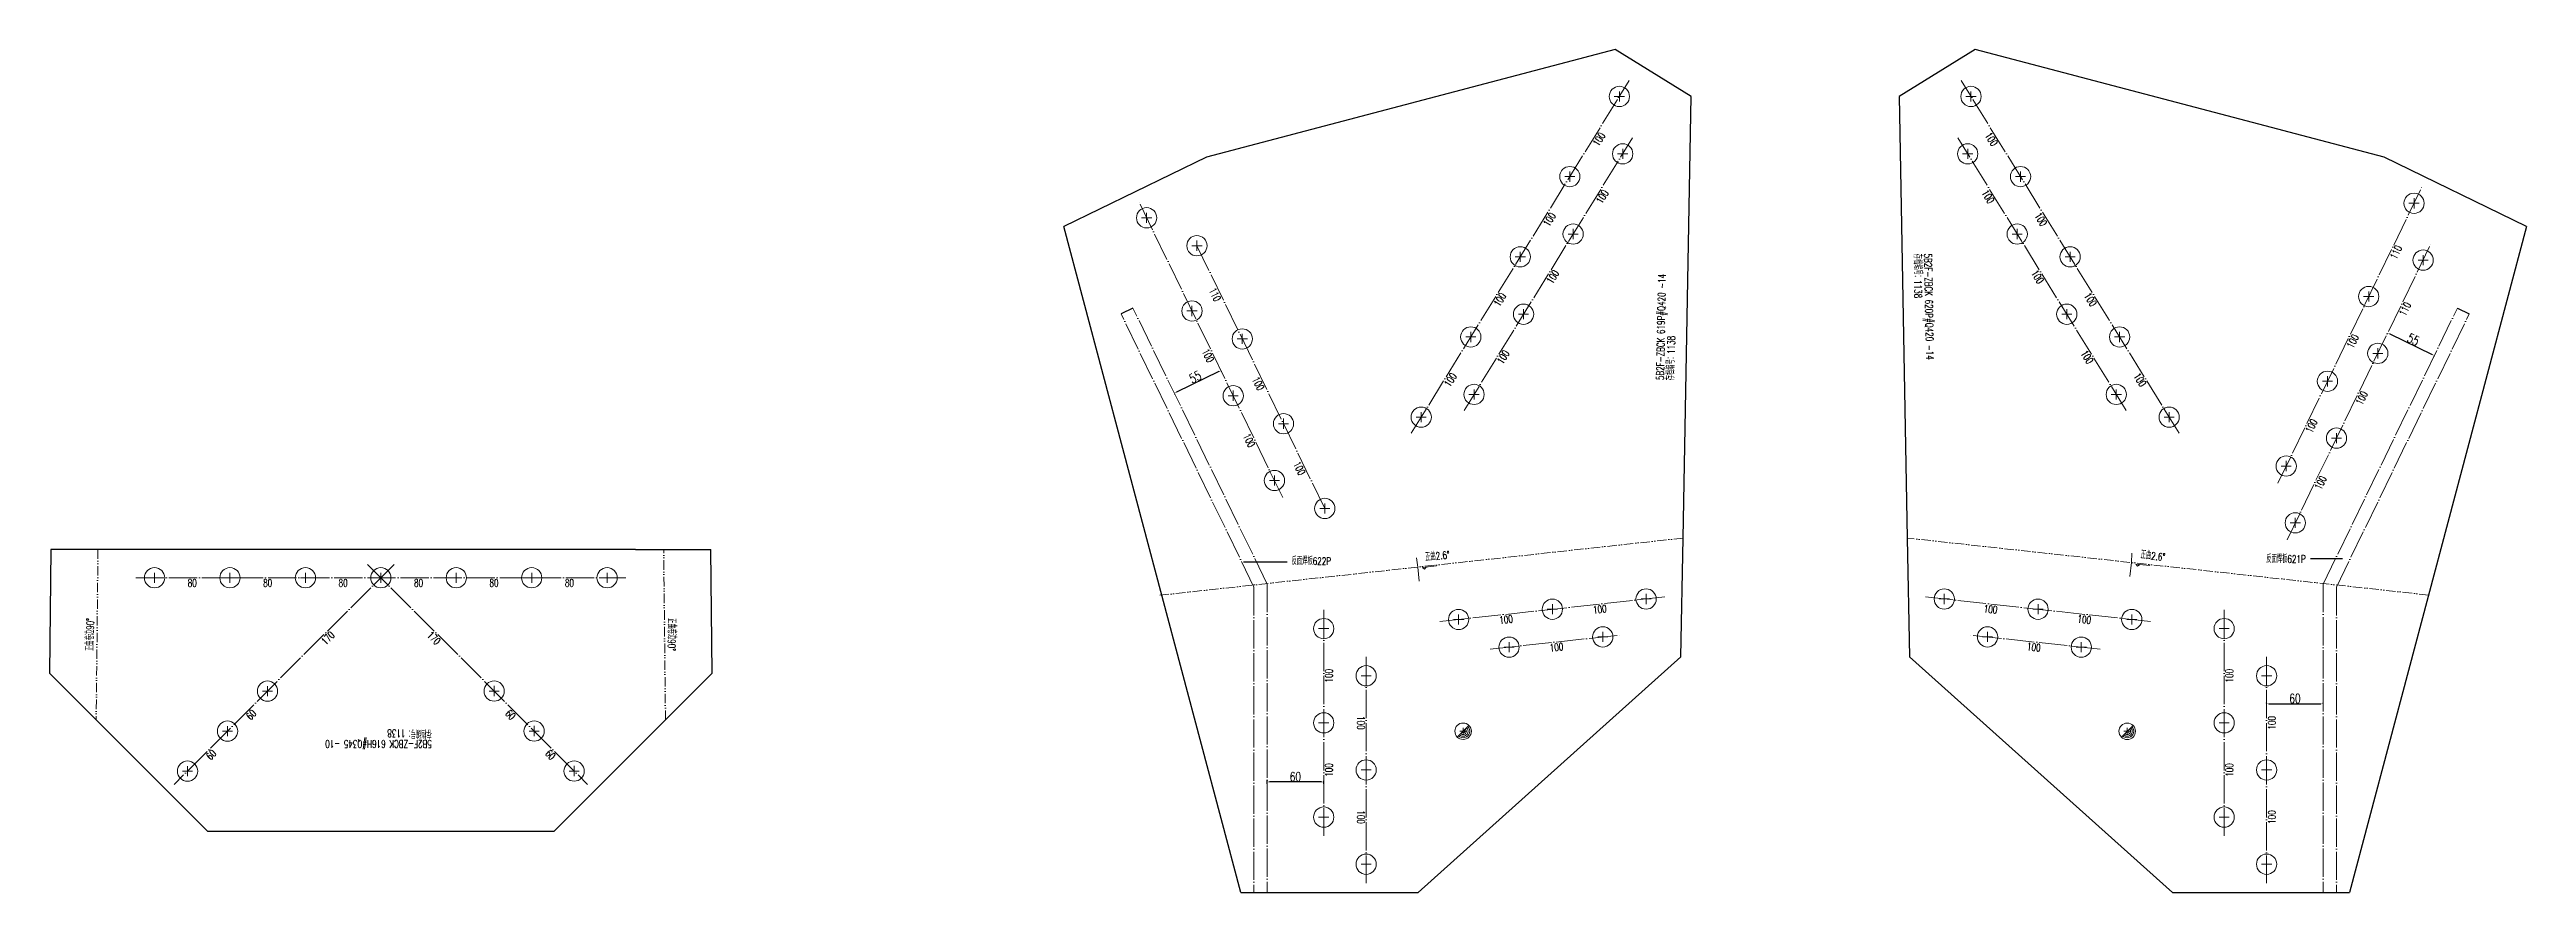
# Model space of a CAD drawing. Header units: millimetres. Extents: x -164 to 144402, y -33030 to 11430.
# Drawn here: x 114649 to 117276, y -15414 to -14519 of the extents above; entities that cross this region are included whole.
import ezdxf
from ezdxf.enums import TextEntityAlignment as Align

# ---------------------------------------------------------------- set-up
doc = ezdxf.new("R2010")
doc.units = ezdxf.units.MM
doc.header["$LTSCALE"] = 20
doc.header["$PDMODE"] = 1
doc.linetypes.add('DASHDOT2X', pattern=[1.75, 1.5, -0.125, 0, -0.125])
doc.linetypes.add('DIVIDE', pattern=[0.875, 0.5, -0.125, 0, -0.125, 0, -0.125])
for name, color, linetype, lineweight in [('1', 7, 'Continuous', 25), ('11', 3, 'Continuous', 13), ('12', 7, 'Continuous', 13), ('5', 1, 'Continuous', 13), ('7', 2, 'DASHDOT2X', 13), ('8', 3, 'DIVIDE', 13)]:
    doc.layers.add(name, color=color, linetype=linetype, lineweight=lineweight)
doc.styles.get("Standard").update_dxf_attribs({"font": 'simplex', "width": 0.7, "bigfont": 'gbhzfs.shx'})
doc.dimstyles.get("Standard").update_dxf_attribs({"dimtxt": 2.1, "dimasz": 1, "dimexe": 1.05, "dimexo": 0, "dimgap": 0.525, "dimtad": 1, "dimzin": 0, "dimdsep": 46, "dimtxsty": 'standard', "dimblk": 'OBLIQUE', "dimblk1": 'OBLIQUE', "dimblk2": 'OBLIQUE', "dimcen": 0.09, "dimadec": 0, "dimazin": 0, "dimtfac": 1, "dimtdec": 1, "dimtix": 1, "dimtmove": 0, "dimatfit": 3, "dimfxl": 0, "dimtolj": 1, "dimtzin": 0, "dimarcsym": 0})

msp = doc.modelspace()

# ---------------------------------------------------------------- texts
at = {"layer": '11', "width": 0.7}
for s, rotation, p in [('100', 58.304382, (116288.538, -14612.147)), ('100', 301.695766, (116711.461, -14612.148)), ('100', 58.304382, (116292.048, -14673.079)), ('100', 301.695766, (116707.951, -14673.079)), ('100', 58.304382, (116235.998, -14697.232)), ('100', 301.695766, (116764.002, -14697.233)), ('110', 64.072529, (117133.636, -14732.368)), ('100', 58.304382, (116239.507, -14758.164)), ('100', 301.695766, (116760.492, -14758.164)), ('110', 295.927468, (115888.225, -14777.335)), ('100', 58.304382, (116183.457, -14782.317)), ('100', 301.695766, (116816.543, -14782.318)), ('110', 64.072529, (117143.252, -14792.638)), ('100', 295.927468, (115880.796, -14842.103)), ('100', 58.304382, (116186.966, -14843.249)), ('100', 301.695766, (116813.033, -14843.249)), ('100', 64.072529, (117087.727, -14826.799)), ('100', 295.927468, (115934.135, -14871.767)), ('100', 58.304382, (116130.916, -14867.402)), ('100', 301.695766, (116869.083, -14867.403)), ('100', 64.072529, (117097.342, -14887.07)), ('100', 64.072529, (117044.003, -14916.734)), ('100', 295.927468, (115924.519, -14932.037)), ('100', 295.927468, (115977.858, -14961.702)), ('100', 64.072529, (117053.619, -14977.005)), ('100', 6.239993, (116192.921, -15119.912)), ('100', 6.239993, (116292.328, -15109.043)), ('100', 353.760006, (116707.672, -15109.043)), ('100', 353.760006, (116807.079, -15119.912)), ('170', 45.022507, (114940.969, -15140.756)), ('170', 314.977493, (115059.019, -15140.745)), ('100', 6.239993, (116246.429, -15149.27)), ('100', 353.760006, (116753.571, -15149.27)), ('100', 90, (116001.5, -15183.557)), ('100', 89.999999, (116956.5, -15183.557)), ('60', 45.022507, (114859.673, -15222.117)), ('60', 314.977493, (115140.305, -15222.094)), ('100', 270, (116043.5, -15233.557)), ('100', 89.999999, (117001.5, -15233.557)), ('60', 45.022507, (114817.263, -15264.559)), ('60', 314.977493, (115182.714, -15264.537)), ('100', 90, (116001.5, -15283.557)), ('100', 89.999999, (116956.5, -15283.557)), ('100', 270, (116043.5, -15333.557)), ('100', 89.999999, (117001.5, -15333.557))]:
    msp.add_text(s, height=8, rotation=rotation, dxfattribs=at).set_placement(p, align=Align.TOP_CENTER)
for s, p in [('反面焊板622P', (115986.868, -15057.924)), ('反面焊板621P', (117020.551, -15055.722)), ('80', (114800, -15081.057)), ('80', (114880, -15081.057)), ('80', (114960, -15081.057)), ('80', (115040, -15081.057)), ('80', (115120, -15081.057)), ('80', (115200, -15081.057))]:
    msp.add_text(s, height=8, dxfattribs=at).set_placement(p, align=Align.TOP_CENTER)
at = {"layer": '12', "width": 0.7}
for s, rotation, p in [('存档编号：1138 ', 271.069454, (116623.262, -14735.827)), ('5B2F-ZBCK 620P#Q420 -14 ', 271.069454, (116634.46, -14735.618)), ('5B2F-ZBCK 619P#Q420 -14 ', 88.930659, (116363.031, -14869.994)), ('存档编号：1138 ', 88.930659, (116374.229, -14870.203)), ('5B2F-ZBCK 616H#Q345 -10 ', 180, (115054.049, -15249.511)), ('存档编号：1138 ', 180, (115054.049, -15238.311))]:
    msp.add_text(s, height=8, rotation=rotation, dxfattribs=at).set_placement(p, align=Align.BOTTOM_LEFT)
for s, rotation, p in [('正曲2.6°', 6.239993, (116121.278, -15062.861)), ('正曲2.6°', 353.760006, (116878.722, -15062.861)), ('正曲卷边90°', 89.404482, (114698.059, -15139.932)), ('正曲卷边90°', 270.589566, (115301.931, -15139.92))]:
    msp.add_text(s, height=8, rotation=rotation, dxfattribs=at).set_placement(p, align=Align.BOTTOM_CENTER)

# ---------------------------------------------------------------- blocks, each defined once
blk = doc.blocks.new('M20')
for p, q in [((-0.5, 0), (0.5, 0)), ((0, -0.5), (0, 0.5))]:
    blk.add_line(p, q)
blk.add_circle((0, 0), 1)
blk = doc.blocks.new('M16')
for p, q in [((-0.71, -0.71), (0.71, 0.71)), ((-0.4, 0), (0.4, 0)), ((0, 0.4), (0, -0.4))]:
    blk.add_line(p, q)
blk.add_circle((0, 0), 1)
for radius in [0.8, 0.6, 0.4, 0.2]:
    blk.add_arc((0, 0), radius, 225, 45)
blk = doc.blocks.new('*D36')
at = {"layer": '1', "color": 0, "lineweight": -2}
for p, q in [((115940, -15298.2), (115940, -15295.2)), ((115997.5, -15296.3), (115942.5, -15296.3)), ((116000, -15298.2), (116000, -15295.2))]:
    blk.add_line(p, q, dxfattribs=at)
at = {"layer": '1', "color": 0}
for points in [[(115942.5, -15295.9), (115942.5, -15296.7), (115940, -15296.3)], [(115997.5, -15295.9), (115997.5, -15296.7), (116000, -15296.3)]]:
    blk.add_solid(points, dxfattribs=at)
at = {"layer": 'Defpoints', "color": 0}
for p in [(115940, -15296.3), (115940, -15298.8), (116000, -15298.8)]:
    blk.add_point(p, dxfattribs=at)
at = {"layer": '1', "color": 0, "insert": (115970, -15290.7), "char_height": 10, "attachment_point": 5}
blk.add_mtext('60', dxfattribs=at)
blk = doc.blocks.new('*D37')
at = {"layer": '1', "color": 0, "lineweight": -2}
for p, q in [((115888.7, -14860.7), (115843.8, -14882.6)), ((115891.3, -14860.2), (115891.5, -14860.6)), ((115841.8, -14884.3), (115842, -14884.6))]:
    blk.add_line(p, q, dxfattribs=at)
at = {"layer": '1', "color": 0}
for points in [[(115888.6, -14860.4), (115888.9, -14861.1), (115891, -14859.6)], [(115843.6, -14882.2), (115844, -14883), (115841.5, -14883.7)]]:
    blk.add_solid(points, dxfattribs=at)
at = {"layer": 'Defpoints', "color": 0}
for p in [(115891, -14859.6), (115841.5, -14883.7), (115841.5, -14883.7)]:
    blk.add_point(p, dxfattribs=at)
at = {"layer": '1', "color": 0, "insert": (115863.8, -14866.6), "char_height": 10, "attachment_point": 5, "rotation": 25.9275}
blk.add_mtext('55', dxfattribs=at)
blk = doc.blocks.new('*D38')
at = {"layer": '1', "color": 0, "lineweight": -2}
for p, q in [((117128.1, -14820.4), (117127.9, -14820.7)), ((117130.6, -14820.9), (117175.6, -14842.8)), ((117177.6, -14844.4), (117177.4, -14844.8))]:
    blk.add_line(p, q, dxfattribs=at)
at = {"layer": '1', "color": 0}
for points in [[(117130.8, -14820.5), (117130.4, -14821.3), (117128.4, -14819.8)], [(117175.8, -14842.4), (117175.4, -14843.1), (117177.8, -14843.8)]]:
    blk.add_solid(points, dxfattribs=at)
at = {"layer": 'Defpoints', "color": 0}
for p in [(117128.4, -14819.8), (117177.8, -14843.8), (117177.8, -14843.8)]:
    blk.add_point(p, dxfattribs=at)
at = {"layer": '1', "color": 0, "insert": (117155.6, -14826.8), "char_height": 10, "attachment_point": 5, "rotation": 334.0725}
blk.add_mtext('55', dxfattribs=at)
blk = doc.blocks.new('*D39')
at = {"layer": '1', "color": 0, "lineweight": -2}
for p, q in [((117000, -15212.8), (117000, -15212.4)), ((117002.5, -15213.4), (117057.5, -15213.4)), ((117060, -15212.8), (117060, -15212.4))]:
    blk.add_line(p, q, dxfattribs=at)
at = {"layer": '1', "color": 0}
for points in [[(117002.5, -15213), (117002.5, -15213.8), (117000, -15213.4)], [(117057.5, -15213), (117057.5, -15213.8), (117060, -15213.4)]]:
    blk.add_solid(points, dxfattribs=at)
at = {"layer": 'Defpoints', "color": 0}
for p in [(117000, -15213.4), (117060, -15213.4), (117060, -15213.4)]:
    blk.add_point(p, dxfattribs=at)
at = {"layer": '1', "color": 0, "insert": (117030, -15207.8), "char_height": 10, "attachment_point": 5}
blk.add_mtext('60', dxfattribs=at)

# ---------------------------------------------------------------- dimensions: what is measured, and where the dimension line sits
at = {"layer": '1'}
for p1, p2, distance, picture, middle in [((117128.378, -14819.801), (117177.842, -14843.849), 0, '*D38', (117155.57, -14826.766)), ((115890.992, -14859.644), (115841.528, -14883.692), 0, '*D37', (115863.801, -14866.61)), ((117000, -15213.417), (117060, -15213.417), 0, '*D39', (117030, -15207.792)), ((116000, -15298.808), (115940, -15298.808), -2.529, '*D36', (115970, -15290.654))]:
    dim = msp.add_aligned_dim(p1=p1, p2=p2, distance=distance, dimstyle='standard', override={"dimtxt": 10, "dimasz": 2.5, "dimexo": 0.625, "dimgap": 0.625, "dimzin": 8, "dimcen": 2.5, "dimtdec": 2, "dimtix": 0, "dimtolj": 0, "dimtzin": 8}, dxfattribs=at)
    dim.commit()
    dim.dimension.update_dxf_attribs({"geometry": picture, "text_midpoint": middle})

# ---------------------------------------------------------------- linework, layer by layer
at = {"layer": '1'}
for p, q in [((116309.023, -14519.02), (115875.515, -14633.406)), ((116389.854, -14568.933), (116309.023, -14519.02)), ((116690.976, -14519.021), (116610.145, -14568.935)), ((117124.486, -14633.406), (116690.976, -14519.021)), ((116381.108, -15037.469), (116389.854, -14568.933)), ((116610.145, -14568.935), (116618.891, -15037.469)), ((115875.515, -14633.406), (115724.425, -14706.861)), ((117275.575, -14706.861), (117124.486, -14633.406)), ((115912, -15413.557), (115724.425, -14706.861)), ((117275.575, -14706.861), (117088, -15413.557)), ((115797.702, -14793.547), (115785.111, -14799.668)), ((117202.298, -14793.547), (117214.889, -14799.668)), ((114649.996, -15049.557), (114648.631, -15180.878)), ((114699.998, -15049.557), (114649.996, -15049.557)), ((114730, -15049.557), (114699.998, -15049.557)), ((115270, -15049.557), (114730, -15049.557)), ((115270, -15049.557), (115300.002, -15049.557)), ((115300.002, -15049.557), (115350.004, -15049.557)), ((115351.355, -15180.848), (115350.004, -15049.557)), ((116378.756, -15163.471), (116381.108, -15037.469)), ((116618.891, -15037.469), (116621.244, -15163.471)), ((115914.925, -15062.66), (115961.292, -15062.66)), ((117080.583, -15059.611), (117046.447, -15059.611)), ((114698.119, -15230.328), (114648.631, -15180.878)), ((115301.862, -15230.303), (115351.355, -15180.848)), ((116100, -15413.557), (116378.756, -15163.471)), ((116621.244, -15163.471), (116900, -15413.557)), ((114727.813, -15259.998), (114698.119, -15230.328)), ((115272.165, -15259.976), (115301.862, -15230.303)), ((114727.813, -15259.998), (114816.236, -15348.352)), ((115183.742, -15348.33), (115272.165, -15259.976)), ((114816.236, -15348.352), (115183.742, -15348.33)), ((115912, -15413.557), (116100, -15413.557)), ((116900, -15413.557), (117088, -15413.557))]:
    msp.add_line(p, q, dxfattribs=at)
at = {"layer": '12'}
for p, q in [((116099.735, -15068.235), (116098.243, -15058.349)), ((116099.735, -15068.235), (116101.365, -15083.146)), ((116119.725, -15067.055), (116104.814, -15068.685)), ((116104.814, -15068.685), (116107.019, -15070.456)), ((116107.019, -15070.456), (116108.79, -15068.25)), ((116856.526, -15063.452), (116854.896, -15078.363)), ((116856.526, -15063.452), (116857.204, -15053.477)), ((116876.299, -15066.62), (116861.388, -15064.99)), ((116861.388, -15064.99), (116863.158, -15067.195)), ((116863.158, -15067.195), (116865.364, -15065.424))]:
    msp.add_line(p, q, dxfattribs=at)
at = {"layer": '7'}
for p, q in [((116092.861, -14926.174), (116324.04, -14551.799)), ((116907.138, -14926.174), (116675.958, -14551.8)), ((116148.912, -14902.02), (116327.55, -14612.731)), ((116851.088, -14902.021), (116672.449, -14612.732)), ((115956.475, -14994.336), (115803.443, -14679.564)), ((117012.048, -14979.033), (117165.08, -14664.261)), ((116001.069, -15006.013), (115865.527, -14727.215)), ((117021.664, -15039.303), (117174.695, -14724.531)), ((115926, -15089.463), (115785.111, -14799.668)), ((115940, -15086.24), (115797.702, -14793.547)), ((117060, -15086.24), (117202.298, -14793.547)), ((117074, -15089.463), (117214.889, -14799.668)), ((115014.137, -15065.409), (114780.861, -15298.868)), ((114985.863, -15065.409), (115219.117, -15298.846)), ((114740, -15079.557), (115260, -15079.557)), ((115926, -15089.463), (115926, -15413.557)), ((115940, -15086.24), (115940, -15413.557)), ((116123.172, -15126.03), (116361.751, -15099.943)), ((116876.828, -15126.03), (116638.249, -15099.943)), ((117060, -15086.24), (117060, -15413.557)), ((117074, -15089.463), (117074, -15413.557)), ((116000, -15113.557), (116000, -15353.557)), ((116955, -15113.557), (116955, -15353.557)), ((116176.681, -15155.387), (116315.851, -15140.17)), ((116823.319, -15155.387), (116684.149, -15140.17)), ((116045, -15163.557), (116045, -15403.557)), ((117000, -15163.557), (117000, -15403.557))]:
    msp.add_line(p, q, dxfattribs=at)
at = {"layer": '8'}
for p, q in [((114699.998, -15049.557), (114698.119, -15230.328)), ((115301.862, -15230.303), (115300.002, -15049.557)), ((116381.108, -15037.469), (115826.014, -15098.164)), ((117171.777, -15097.922), (116618.891, -15037.469))]:
    msp.add_line(p, q, dxfattribs=at)

# ---------------------------------------------------------------- block references
at = {"layer": '5'}
for name, p, xscale, yscale, zscale in [('M20', (116313.532, -14568.816), 10.75, 10.75, 10.75), ('M20', (116686.467, -14568.817), 10.75, 10.75, 10.75), ('M20', (116317.042, -14629.748), 10.75, 10.75, 10.75), ('M20', (116682.957, -14629.749), 10.75, 10.75, 10.75), ('M20', (116260.992, -14653.901), 10.75, 10.75, 10.75), ('M20', (116739.007, -14653.902), 10.75, 10.75, 10.75), ('M20', (117156.335, -14682.248), 10.75, 10.75, 10.75), ('M20', (115812.188, -14697.551), 10.75, 10.75, 10.75), ('M20', (116264.501, -14714.833), 10.75, 10.75, 10.75), ('M20', (116735.498, -14714.834), 10.75, 10.75, 10.75), ('M20', (115865.527, -14727.215), 10.75, 10.75, 10.75), ('M20', (116208.451, -14738.986), 10.75, 10.75, 10.75), ('M20', (116791.548, -14738.987), 10.75, 10.75, 10.75), ('M20', (117165.951, -14742.518), 10.75, 10.75, 10.75), ('M20', (115860.283, -14796.479), 10.75, 10.75, 10.75), ('M20', (116211.96, -14799.918), 10.75, 10.75, 10.75), ('M20', (116788.039, -14799.919), 10.75, 10.75, 10.75), ('M20', (117108.239, -14781.176), 10.75, 10.75, 10.75), ('M20', (115913.622, -14826.144), 10.75, 10.75, 10.75), ('M20', (116155.91, -14824.071), 10.75, 10.75, 10.75), ('M20', (116844.089, -14824.072), 10.75, 10.75, 10.75), ('M20', (117117.855, -14841.447), 10.75, 10.75, 10.75), ('M20', (117064.516, -14871.111), 10.75, 10.75, 10.75), ('M20', (115904.007, -14886.414), 10.75, 10.75, 10.75), ('M20', (116159.42, -14885.003), 10.75, 10.75, 10.75), ('M20', (116840.58, -14885.004), 10.75, 10.75, 10.75), ('M20', (115957.346, -14916.078), 10.75, 10.75, 10.75), ('M20', (116103.37, -14909.157), 10.75, 10.75, 10.75), ('M20', (116896.63, -14909.157), 10.75, 10.75, 10.75), ('M20', (117074.132, -14931.382), 10.75, 10.75, 10.75), ('M20', (115947.73, -14976.349), 10.75, 10.75, 10.75), ('M20', (117020.793, -14961.046), 10.75, 10.75, 10.75), ('M20', (116001.069, -15006.013), 10.75, 10.75, 10.75), ('M20', (117030.408, -15021.316), 10.75, 10.75, 10.75), ('M20', (114760, -15079.557), 10.75, 10.75, 10.75), ('M20', (114840, -15079.557), 10.75, 10.75, 10.75), ('M20', (114920, -15079.557), 10.75, 10.75, 10.75), ('M20', (115000, -15079.557), 10.75, 10.75, 10.75), ('M20', (115080, -15079.557), 10.75, 10.75, 10.75), ('M20', (115160, -15079.557), 10.75, 10.75, 10.75), ('M20', (115240, -15079.557), 10.75, 10.75, 10.75), ('M20', (116242.462, -15112.986), 10.75, 10.75, 10.75), ('M20', (116341.869, -15102.117), 10.75, 10.75, 10.75), ('M20', (116658.131, -15102.117), 10.75, 10.75, 10.75), ('M20', (116757.538, -15112.986), 10.75, 10.75, 10.75), ('M20', (116000, -15133.557), 10.75, 10.75, 10.75), ('M20', (116143.054, -15123.856), 10.75, 10.75, 10.75), ('M20', (116856.946, -15123.856), 10.75, 10.75, 10.75), ('M20', (116955, -15133.557), 10.75, 10.75, 10.75), ('M20', (116196.562, -15153.214), 10.75, 10.75, 10.75), ('M20', (116295.97, -15142.344), 10.75, 10.75, 10.75), ('M20', (116704.03, -15142.344), 10.75, 10.75, 10.75), ('M20', (116803.438, -15153.214), 10.75, 10.75, 10.75), ('M20', (116045, -15183.557), 10.75, 10.75, 10.75), ('M20', (117000, -15183.557), 10.75, 10.75, 10.75), ('M20', (114879.816, -15199.835), 10.75, 10.75, 10.75), ('M20', (115120.161, -15199.812), 10.75, 10.75, 10.75), ('M20', (114837.407, -15242.278), 10.75, 10.75, 10.75), ('M20', (115162.571, -15242.255), 10.75, 10.75, 10.75), ('M20', (116000, -15233.557), 10.75, 10.75, 10.75), ('M16', (116147.808, -15242.452), 8.75, 8.75, 8.75), ('M16', (116852.16, -15242.479), 8.75, 8.75, 8.75), ('M20', (116955, -15233.557), 10.75, 10.75, 10.75), ('M20', (114794.997, -15284.721), 10.75, 10.75, 10.75), ('M20', (115204.98, -15284.698), 10.75, 10.75, 10.75), ('M20', (116045, -15283.557), 10.75, 10.75, 10.75), ('M20', (117000, -15283.557), 10.75, 10.75, 10.75), ('M20', (116000, -15333.557), 10.75, 10.75, 10.75), ('M20', (116955, -15333.557), 10.75, 10.75, 10.75), ('M20', (116045, -15383.557), 10.75, 10.75, 10.75), ('M20', (117000, -15383.557), 10.75, 10.75, 10.75)]:
    msp.add_blockref(name, p, dxfattribs=dict(at, xscale=xscale, yscale=yscale, zscale=zscale))

msp.set_redraw_order([(e.dxf.handle, doc.entitydb.next_handle()) for e in msp.query("TEXT MTEXT ATTDEF DIMENSION ARC_DIMENSION")])  # texts and dimensions are drawn at this point

doc.saveas('drawing.dxf')
